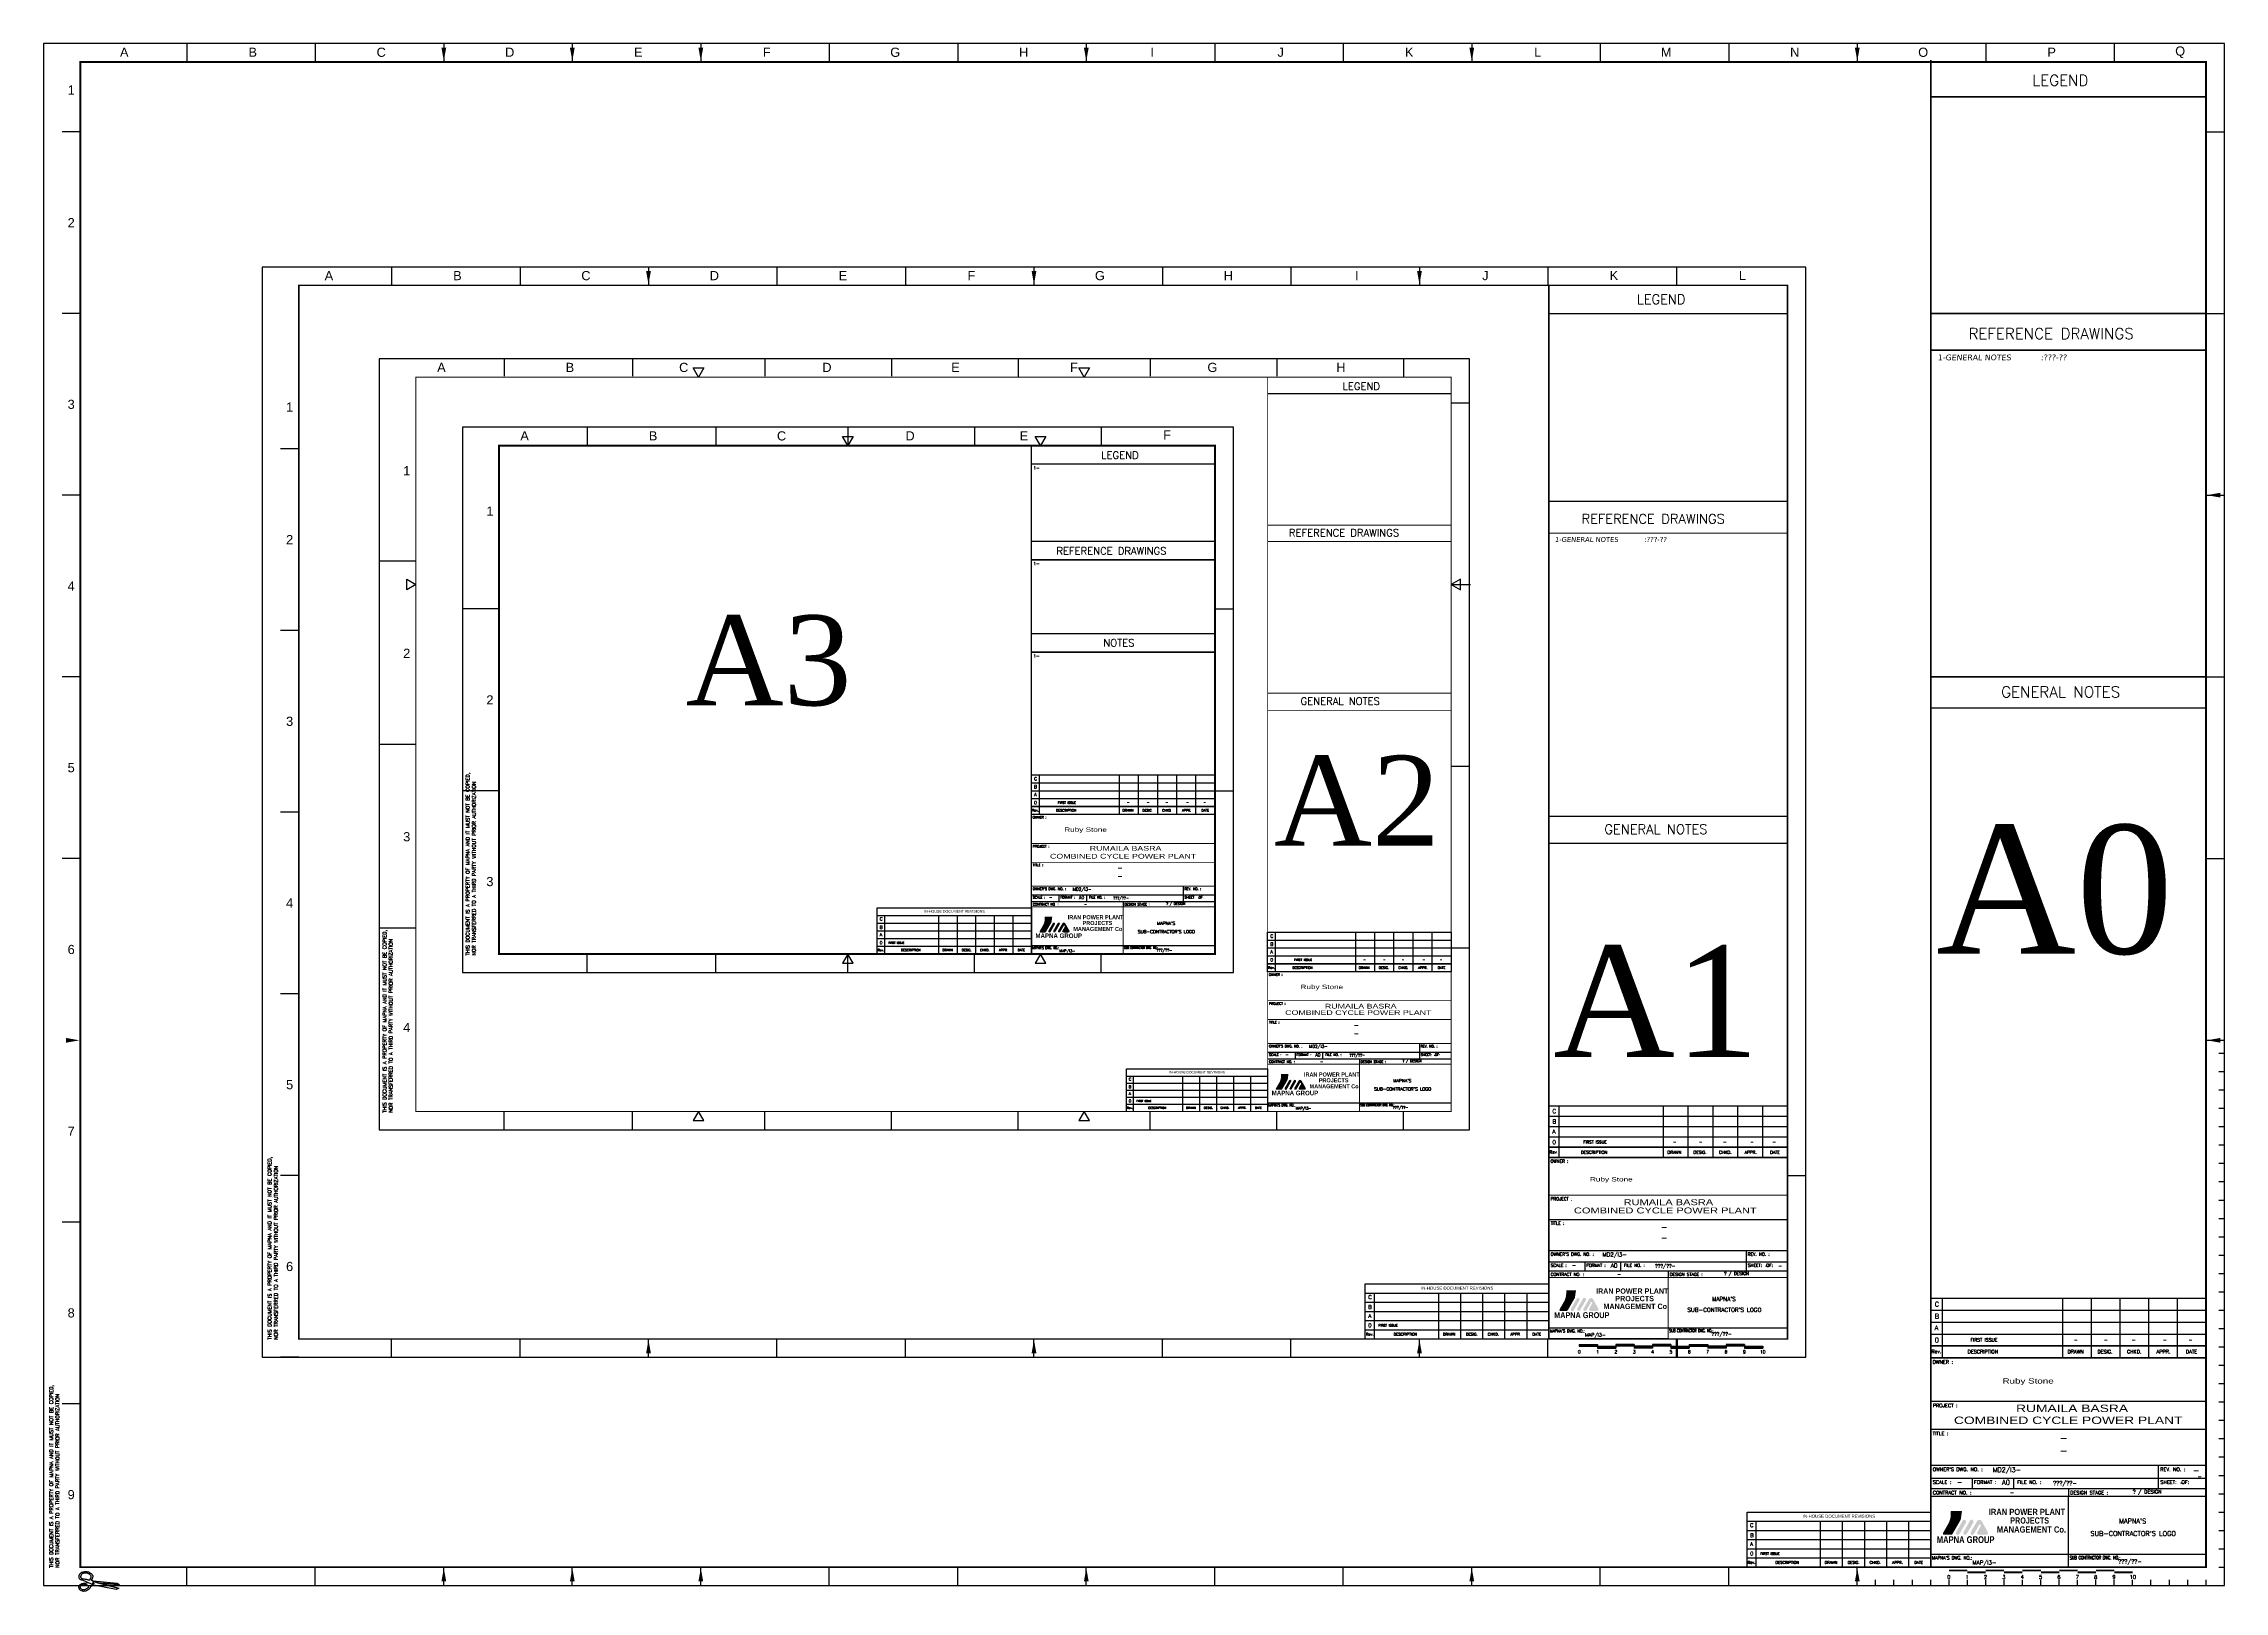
# Model space of a CAD drawing. Header units: millimetres. Extents: x 56 to 1774, y 131 to 974.
# Drawn here: x 56 to 1244, y 131 to 974 of the extents above; entities that cross this region are included whole.
import ezdxf
from ezdxf.enums import TextEntityAlignment as Align

# ---------------------------------------------------------------- set-up
doc = ezdxf.new("R2010")
doc.units = ezdxf.units.MM
for name, color, linetype in [('1', 1, 'Continuous'), ('16', 240, 'Continuous'), ('2', 2, 'Continuous'), ('3', 3, 'Continuous'), ('6', 6, 'Continuous'), ('9', 23, 'Continuous'), ('CADR', 2, 'Continuous'), ('CADRE', 7, 'Continuous'), ('TITLE', 7, 'Continuous'), ('XYZ', 1, 'Continuous')]:
    doc.layers.add(name, color=color, linetype=linetype)
doc.layers.add('T-T', color=2, linetype='Continuous', lineweight=20)
doc.styles.add('arm-02', font='arial.ttf')
doc.styles.add('MacDonald', font='', dxfattribs={"width": 0.8})
doc.styles.add('R', font='ROMANS')
doc.styles.add('ROMANC', font='romanc')
doc.styles.add('ROMANS', font='ROMANS.shx')
doc.styles.add('ROMANT', font='romant')
doc.styles.get("Standard").update_dxf_attribs({"font": 'arial.ttf'})
doc.styles.add('style1', font='sanss___.ttf', dxfattribs={"oblique": 5, "height": 3})
doc.styles.add('style3', font='arial.ttf')
doc.styles.add('T', font='ROMANT')
doc.styles.get('MacDonald').set_extended_font_data('Aharoni', bold=True)

# ---------------------------------------------------------------- blocks, each defined once
blk = doc.blocks.new('CADR-A0S')
at = {"layer": 'CADR', "color": 2}
for p, q in [((-110, 83), (-110, 82.05)), ((-103, 83), (-103, 82.05)), ((-96, 83), (-96, 82.05)), ((-89, 83), (-89, 82.05)), ((-82, 83), (-82, 82)), ((-75, 83), (-75, 82)), ((-68, 83), (-68, 82)), ((-61, 83), (-61, 82)), ((-54, 83), (-54, 82)), ((-47, 83), (-47, 82)), ((-40, 83), (-40, 82)), ((-33, 83), (-33, 82)), ((-26, 83), (-26, 82)), ((-19, 83), (-19, 82)), ((-12, 83), (-12, 82)), ((-5, 83), (-5, 82)), ((-115.8, 78.2), (-116.8, 78.2)), ((0, 78.2), (1, 78.2)), ((-115.8, 68.3), (-116.8, 68.3)), ((0, 68.3), (1, 68.3)), ((-115.8, 58.4), (-116.8, 58.4)), ((0, 58.4), (1, 58.4)), ((-115.8, 48.5), (-116.8, 48.5)), ((0, 48.5), (1, 48.5)), ((-115.8, 38.6), (-116.8, 38.6)), ((0, 38.6), (1, 38.6)), ((0, 28.7), (1, 28.7)), ((-115.8, 18.8), (-116.8, 18.8)), ((-115.8, 8.9), (-116.8, 8.9)), ((-33, -1), (-33, 0)), ((-26, -1), (-26, 0)), ((-19, -1), (-19, 0)), ((-114.85, -0.87), (-115.11, -0.77)), ((-113.72, -1.17), (-114.85, -0.87)), ((-113.68, -0.94), (-114.69, -0.88)), ((-110, -1), (-110, -0.05)), ((-103, -1), (-103, -0.05)), ((-96, -1), (-96, -0.05)), ((-89, -1), (-89, -0.05)), ((-82, -1), (-82, -0.05)), ((-75, -1), (-75, -0.05)), ((-68, -1), (-68, -0.05)), ((-61, -1), (-61, -0.05)), ((-54, -1), (-54, -0.05)), ((-47, -1), (-47, -0.05)), ((-40, -1), (-40, -0.05))]:
    blk.add_line(p, q, dxfattribs=at)
at = {"layer": 'CADR', "color": 1}
for p, q in [((0.7, 28.7), (1, 28.7)), ((0.7, 28), (1, 28)), ((0.7, 27), (1, 27)), ((0.7, 26), (1, 26)), ((0.7, 25), (1, 25)), ((0.7, 24), (1, 24)), ((0.7, 23), (1, 23)), ((0.7, 22), (1, 22)), ((0.7, 21), (1, 21)), ((0.7, 20), (1, 20)), ((0.7, 19), (1, 19)), ((0.7, 18), (1, 18)), ((0.7, 17), (1, 17)), ((0.7, 16), (1, 16)), ((0.7, 15), (1, 15)), ((0.7, 14), (1, 14)), ((0.7, 13), (1, 13)), ((0.7, 12), (1, 12)), ((0.7, 11), (1, 11)), ((0.7, 10), (1, 10)), ((0.7, 9), (1, 9)), ((0.7, 8), (1, 8)), ((0.7, 7), (1, 7)), ((0.7, 6), (1, 6)), ((0.7, 5), (1, 5)), ((0.7, 4), (1, 4)), ((0.7, 3), (1, 3)), ((0.7, 2), (1, 2)), ((0.7, 1), (1, 1)), ((0.7, 0), (1, 0)), ((0.7, 0), (1, 0)), ((-18, -1), (-18, -0.7)), ((-17, -1), (-17, -0.7)), ((-16, -1), (-16, -0.7)), ((-15, -1), (-15, -0.7)), ((-14, -1), (-14, -0.7)), ((-13, -1), (-13, -0.7)), ((-12, -1), (-12, -0.7)), ((-11, -1), (-11, -0.7)), ((-10, -1), (-10, -0.7)), ((-9, -1), (-9, -0.7)), ((-8, -1), (-8, -0.7)), ((-7, -1), (-7, -0.7)), ((-6, -1), (-6, -0.7)), ((-5, -1), (-5, -0.7)), ((-4, -1), (-4, -0.7)), ((-3, -1), (-3, -0.7)), ((-2, -1), (-2, -0.7)), ((-1, -1), (-1, -0.7)), ((0, -1), (0, -0.7)), ((1, -1), (1, -0.7))]:
    blk.add_line(p, q, dxfattribs=at)
at = {"layer": 'CADR', "color": 2}
for points in [[(0, -1), (1, -1), (1, 83), (-117.8, 83), (-117.8, -1), (0, -1)], [(-115.4, -1), (-115.76, -1)], [(-115.14, -0.75), (-115.11, -0.74), (-113.8, -0.87), (-113.68, -0.94), (-113.66, -0.97), (-114.59, -0.91)], [(-115.03, -1), (-115.13, -1)]]:
    blk.add_lwpolyline(points, dxfattribs=at)
at = {"layer": 'CADR', "color": 6, "const_width": 0.1}
blk.add_lwpolyline([(-115.8, 82), (0, 82), (0, 0), (-115.8, 0)], close=True, dxfattribs=at)
at = {"layer": 'CADR', "color": 2}
for points in [[(-115.09, -0.98), (-115.23, -1.05, -0.028323), (-115.26, -1.11, -0.044405), (-115.29, -1.15, -0.01082), (-115.34, -1.21, -0.025021), (-115.37, -1.23, -0.040261), (-115.41, -1.26, -0.024811), (-115.48, -1.29, -0.051639), (-115.54, -1.31, -0.043861), (-115.62, -1.32, -0.084893), (-115.69, -1.31, -0.072185), (-115.77, -1.27, -0.060314), (-115.82, -1.23, -0.053178), (-115.86, -1.18, -0.079226), (-115.88, -1.11, -0.090607), (-115.88, -1.06, -0.135166), (-115.85, -0.98, -0.117955), (-115.77, -0.92, -0.015196), (-115.72, -0.9, -0.060462), (-115.7, -0.89, -0.005739), (-115.66, -0.89, 0.005377), (-115.62, -0.88, 0.00357), (-115.61, -0.88, 0.000482), (-115.5, -0.87, 0.042373), (-115.39, -0.84)], [(-115.11, -0.77), (-115.21, -0.7), (-115.11, -0.77), (-113.7, -1.15), (-113.72, -1.17), (-113.85, -1.21), (-115.07, -0.99), (-115.65, -0.72, -0.028727), (-115.74, -0.71, -0.129651), (-115.81, -0.67, -0.104257), (-115.86, -0.59, -0.119665), (-115.87, -0.51, -0.097137), (-115.85, -0.41, -0.051767), (-115.8, -0.34, -0.087956), (-115.76, -0.3, -0.057218), (-115.7, -0.27, -0.041906), (-115.61, -0.25, -0.04274), (-115.49, -0.24, -0.054109), (-115.4, -0.25, -0.054284), (-115.32, -0.28, -0.044149), (-115.24, -0.33, -0.054191), (-115.17, -0.38, -0.069516), (-115.13, -0.44, -0.098231), (-115.12, -0.49, -0.055535), (-115.13, -0.57, -0.106497), (-115.15, -0.64, -0.087234), (-115.21, -0.7), (-115.21, -0.7)]]:
    blk.add_lwpolyline(points, format="xyb", dxfattribs=at)
for points in [[(-115.43, -1.16, -0.017801), (-115.48, -1.19, -0.026129), (-115.52, -1.21, -0.050318), (-115.57, -1.23, -0.04507), (-115.62, -1.24, -0.083678), (-115.68, -1.23, -0.075274), (-115.73, -1.2, -0.05723), (-115.77, -1.17, -0.06187), (-115.79, -1.14, -0.070514), (-115.8, -1.11, -0.076309), (-115.81, -1.07, -0.149653), (-115.78, -1.02, -0.119822), (-115.73, -0.98, -0.013354), (-115.7, -0.97, -0.058994), (-115.69, -0.97, -0.006162), (-115.67, -0.97, 0.002417), (-115.62, -0.96, 0.00549), (-115.57, -0.95, 0.004129), (-115.49, -0.94), (-115.49, -0.94, -0.075218), (-115.44, -0.97, -0.078077), (-115.4, -1, -0.074157), (-115.36, -1.07, -0.225345), (-115.36, -1.1, -0.077154), (-115.38, -1.12, -0.047491)], [(-115.21, -0.49, 0.014367), (-115.21, -0.48, 0.025297), (-115.21, -0.48, 0.058435), (-115.22, -0.46, 0.032024), (-115.24, -0.44, 0.029767), (-115.26, -0.42, 0.024227), (-115.29, -0.4, 0.024912), (-115.32, -0.37, 0.027124), (-115.36, -0.36, 0.022061), (-115.39, -0.34, 0.025145), (-115.42, -0.33, 0.029012), (-115.45, -0.33, 0.023204), (-115.49, -0.33, 0.025191), (-115.54, -0.33, 0.023986), (-115.6, -0.33, 0.018318), (-115.64, -0.34, 0.024263), (-115.67, -0.35, 0.025265), (-115.7, -0.36, 0.043359), (-115.71, -0.37, 0.029119), (-115.72, -0.38, 0.016334), (-115.73, -0.39, 0.053444), (-115.75, -0.41, 0.029949), (-115.77, -0.45, 0.044366), (-115.78, -0.49, 0.056614), (-115.79, -0.52, 0.051458), (-115.79, -0.54, 0.045838), (-115.78, -0.56, 0.065779), (-115.76, -0.59, 0.084428), (-115.75, -0.61, 0.032189), (-115.73, -0.62, 0.072474), (-115.72, -0.62, 0.006478), (-115.69, -0.63, 0.002973), (-115.64, -0.63, 0.003668), (-115.55, -0.65, -0.009409), (-115.51, -0.65, -0.009459), (-115.51, -0.66, -0.000429), (-115.44, -0.67, -0.023202), (-115.38, -0.69, 0.031733), (-115.33, -0.7, 0.257124), (-115.29, -0.69, 0.089537), (-115.22, -0.59, 0.007257), (-115.21, -0.57, 0.031616), (-115.21, -0.56, 0.049222), (-115.21, -0.52, 0.062413)]]:
    blk.add_lwpolyline(points, format="xyb", close=True, dxfattribs=at)
blk.add_circle((-115.09, -0.87), 0.0411, dxfattribs=at)
for points in [[(-96, 82.05), (-96.13, 82.78), (-95.87, 82.78)], [(-89, 82.05), (-89.13, 82.78), (-88.87, 82.78)], [(-82, 82.05), (-82.13, 82.78), (-81.87, 82.78)], [(-61, 82.05), (-61.13, 82.78), (-60.87, 82.78)], [(-40, 82.05), (-40.13, 82.78), (-39.87, 82.78)], [(-19, 82.05), (-19.13, 82.78), (-18.87, 82.78)], [(0.05, 58.4), (0.78, 58.53), (0.78, 58.27)], [(-115.85, 28.7), (-116.58, 28.83), (-116.58, 28.57)], [(0.05, 28.7), (0.78, 28.83), (0.78, 28.57)], [(-96, -0.05), (-96.13, -0.78), (-95.87, -0.78)], [(-89, -0.05), (-89.13, -0.78), (-88.87, -0.78)], [(-82, -0.05), (-82.13, -0.78), (-81.87, -0.78)], [(-61, -0.05), (-61.13, -0.78), (-60.87, -0.78)], [(-40, -0.05), (-40.13, -0.78), (-39.87, -0.78)], [(-19, -0.05), (-19.13, -0.78), (-18.87, -0.78)]]:
    blk.add_solid(points, dxfattribs=at)
at = {"layer": 'CADR', "color": 3}
for points in [[(-14, -0.13), (-13, -0.13), (-14, -0.23), (-13, -0.23)], [(-13, -0.23), (-12, -0.23), (-13, -0.33), (-12, -0.33)], [(-12, -0.13), (-11, -0.13), (-12, -0.23), (-11, -0.23)], [(-11, -0.23), (-10, -0.23), (-11, -0.33), (-10, -0.33)], [(-10, -0.13), (-9, -0.13), (-10, -0.23), (-9, -0.23)], [(-9, -0.23), (-8, -0.23), (-9, -0.33), (-8, -0.33)], [(-8, -0.13), (-7, -0.13), (-8, -0.23), (-7, -0.23)], [(-7, -0.23), (-6, -0.23), (-7, -0.33), (-6, -0.33)], [(-6, -0.13), (-5, -0.13), (-6, -0.23), (-5, -0.23)], [(-5, -0.23), (-4, -0.23), (-5, -0.33), (-4, -0.33)]]:
    blk.add_solid(points, dxfattribs=at)
at = {"layer": 'CADR', "color": 3, "style": 'arm-02'}
for s, p in [('A', (-113.41, 82.53)), ('B', (-106.41, 82.53)), ('C', (-99.41, 82.53)), ('D', (-92.41, 82.53)), ('E', (-85.41, 82.53)), ('F', (-78.41, 82.53)), ('G', (-71.41, 82.53)), ('H', (-64.41, 82.53)), ('I', (-57.41, 82.53)), ('J', (-50.41, 82.53)), ('K', (-43.41, 82.53)), ('L', (-36.41, 82.53)), ('M', (-29.41, 82.53)), ('N', (-22.41, 82.53)), ('O', (-15.41, 82.53)), ('P', (-8.41, 82.53)), ('Q', (-1.41, 82.53)), ('1', (-116.3, 80.47)), ('2', (-116.3, 73.25)), ('3', (-116.3, 63.35)), ('4', (-116.3, 53.45)), ('5', (-116.3, 43.55)), ('6', (-116.3, 33.65)), ('7', (-116.3, 23.75)), ('8', (-116.3, 13.85)), ('9', (-116.3, 3.95))]:
    blk.add_text(s, height=0.5, dxfattribs=at).set_placement(p, align=Align.MIDDLE)
at = {"layer": 'CADR', "color": 3, "style": 'ROMANS'}
for s, p in [('THIS DOCUMENT IS A PROPERTY OF MAPNA AND IT MUST NOT BE COPIED,', (-117.29, -0.04)), ('NOR TRANSFERRED TO A THIRD PARTY WITHOUT PRIOR AUTHORIZATION', (-116.95, -0.04))]:
    blk.add_text(s, height=0.2, rotation=90, dxfattribs=at).set_placement(p)
at = {"layer": 'CADR', "color": 2, "style": 'ROMANS'}
for s, p in [('0', (-14.1, -0.64)), ('1', (-13.1, -0.64)), ('2', (-12.1, -0.64)), ('3', (-11.1, -0.64)), ('4', (-10.1, -0.64)), ('5', (-9.1, -0.64)), ('6', (-8.1, -0.64)), ('7', (-7.1, -0.64)), ('8', (-6.1, -0.64)), ('9', (-5.1, -0.64)), ('10', (-4.16, -0.64))]:
    blk.add_text(s, height=0.2, dxfattribs=at).set_placement(p)
blk = doc.blocks.new('TIT-A0')
at = {"layer": 'T-T'}
blk.add_hatch(color=252, dxfattribs=at).paths.add_polyline_path([(-133.8, 25.6, 0.093556), (-133.6, 26.2), (-133, 30.2, 0.459001), (-133.3, 30.6), (-138.8, 30.6, 0.414214), (-139.1, 30.3), (-139.1, 28.7, -0.131652), (-140.5, 23.5), (-143.3, 18.6, 0.57735), (-142.7, 17.6), (-139, 17.6, 0.267949), (-138.1, 18.1)])
h = blk.add_hatch(color=1, dxfattribs=at)
h.paths.add_polyline_path([(-122.3, 25.1, 0.57735), (-124.7, 25.1), (-128.2, 19.1, 1), (-126.4, 18.1), (-123.6, 23, -1), (-122.7, 22.5), (-124.6, 19.1, 0.57735), (-123.7, 17.6), (-119.8, 17.6, 0.57735), (-118.9, 19.1)])
h.paths.add_polyline_path([(-126.8, 24.3, 1), (-128.6, 25.3), (-132.1, 19.1, 1), (-130.4, 18.1)])
h.paths.add_polyline_path([(-130.8, 24.3, 1), (-132.5, 25.3), (-136.1, 19.1, 1), (-134.3, 18.1)])
at = {"layer": 'CADRE', "color": 2}
for p, q in [((-143.5, 114), (-143.5, 146.5)), ((-78, 114), (-78, 146.5)), ((-62.4, 114), (-62.4, 146.5)), ((-46.8, 114), (-46.8, 146.5)), ((-31.2, 114), (-31.2, 146.5)), ((-15.6, 114), (-15.6, 146.5)), ((-150, 133.5), (0, 133.5)), ((-150, 127), (0, 127)), ((-150, 120.5), (0, 120.5)), ((-150, 48.5), (0, 48.5)), ((-127.3, 42.9), (-127.3, 48.5)), ((-104.8, 42.9), (-104.8, 48.5)), ((-26, 55.5), (-26, 48.5)), ((-26, 48.5), (-26, 42.9)), ((-150, 42.9), (0, 42.9)), ((-75, 42.9), (-75, 38.6)), ((-75, 6.8), (-150, 6.8)), ((0, 6.8), (-75, 6.8))]:
    blk.add_line(p, q, dxfattribs=at)
for points in [[(-150, 146.5), (0, 146.5), (0, 120.5), (-150, 120.5)], [(-150, 140), (0, 140), (0, 114), (-150, 114)]]:
    blk.add_lwpolyline(points, close=True, dxfattribs=at)
at = {"layer": 'CADRE', "color": 6, "const_width": 0.7}
for points in [[(-150, 114), (0, 114)], [(-150, 90.4), (0, 90.4)], [(-150, 75), (0, 75)], [(-150, 55.5), (0, 55.5)], [(-150, 38.6), (0, 38.6)], [(-75, 38.6), (-75, 0)]]:
    blk.add_lwpolyline(points, dxfattribs=at)
at = {"layer": 'TITLE', "ltscale": 0.5}
blk.add_line((0, 130.8), (0, 124.3), dxfattribs=at)
at = {"layer": 'CADRE', "color": 2, "style": 'ROMANS'}
for s, height, p in [('C', 2.6, (-147.8, 141.9)), ('A', 2.6, (-147.8, 129.1)), ('B', 2.6, (-147.8, 135.4)), ('0', 2.6, (-147.8, 122.4)), ('-', 1.95, (-72, 122.9)), ('-', 1.95, (-55.7, 122.9)), ('-', 1.95, (-40.5, 122.9)), ('-', 1.95, (-23.5, 122.9)), ('-', 1.95, (-9.5, 122.9)), ('Rev.', 1.95, (-149.6, 116.5)), ('OWNER :', 1.95, (-149, 110.8)), ('DESCRIPTION', 1.95, (-129.9, 116.4)), ('DRAWN', 1.95, (-75.5, 116.4)), ('DESIG.', 1.95, (-59.2, 116.4)), ('CHKD.', 1.95, (-43.1, 116.4)), ('APPR.', 1.95, (-27, 116.4)), ('DATE', 1.95, (-11, 116.4)), ('PROJECT :', 1.95, (-148.9, 87.1)), ('TITLE :', 1.95, (-148.9, 71.8)), ("OWNER'S DWG. NO. :", 1.95, (-148.9, 52.3)), ('REV. NO. :', 1.95, (-25, 52.3)), ('SCALE :', 1.95, (-148.9, 45.3)), ('CONTRACT NO. :', 1.95, (-148.9, 39.6)), ('FORMAT :', 1.95, (-126.4, 45.3)), ('FILE NO. :', 1.95, (-102.9, 45.3)), ('DESIGN STAGE :', 1.95, (-74, 39.6)), ('SHEET:  OF:', 1.95, (-24.9, 45.3))]:
    blk.add_text(s, height=height, dxfattribs=at).set_placement(p)
for s, height, p in [('A0', 2.6, (-109, 44.9)), ("MAPNA'S", 2.6, (-40, 23.8)), ("SUB-CONTRACTOR'S LOGO", 2.605, (-39.7, 17))]:
    blk.add_text(s, height=height, dxfattribs=at).set_placement(p, align=Align.CENTER)
for s, width, p in [("MAPNA'S DWG. NO.:", 0.7, (-149.3, 4.1)), ('SUB CONTRACTOR DWG. NO.:', 0.6, (-74.3, 4.2))]:
    blk.add_text(s, height=1.95, dxfattribs=dict(at, width=width)).set_placement(p)
at = {"layer": 'T-T', "style": 'MacDonald', "width": 0.8}
for s, height, p in [('IRAN POWER PLANT', 3.366, (-97.6, 30.1)), ('PROJECTS', 3.37, (-96.1, 25.4)), ('MANAGEMENT Co.', 3.366, (-95.1, 20.5))]:
    blk.add_text(s, height=height, rotation=0.0001, dxfattribs=at).set_placement(p, align=Align.MIDDLE)
blk.add_text('MAPNA GROUP', height=3.74, rotation=0.0001, dxfattribs=at).set_placement((-146.7, 13.1))
at = {"layer": 'TITLE', "color": 2, "style": 'R'}
blk.add_text('FIRST ISSUE', height=1.82, dxfattribs=at).set_placement((-121, 123.8), align=Align.MIDDLE)
blk = doc.blocks.new('REV-A2')
at = {"color": 2}
blk.add_line((0, 23.08), (0, 0), dxfattribs=at)
at = {"layer": 'CADRE', "color": 2}
for p, q in [((-76.92, 23.08), (0, 23.08)), ((-76.92, 0), (-76.92, 23.08)), ((-76.92, 19.23), (0, 19.23)), ((-73.08, 0), (-73.08, 19.23)), ((-46.15, 0), (-46.15, 19.23)), ((-36.9, 0), (-36.9, 19.23)), ((-27.66, 0), (-27.66, 19.23)), ((-18.41, 0), (-18.41, 19.23)), ((-9.16, 0), (-9.16, 19.23)), ((-76.92, 15.38), (0, 15.38)), ((-76.92, 11.54), (0, 11.54)), ((-76.92, 7.69), (0, 7.69)), ((-76.92, 3.85), (0, 3.85))]:
    blk.add_line(p, q, dxfattribs=at)
at = {"color": 2, "insert": (-38.44, 21.31), "char_height": 1.3018, "width": 53.6752, "attachment_point": 5}
blk.add_mtext('{\\fArial|b0|i0|c0|p34;IN-HOUSE DOCUMENT REVISIONS}', dxfattribs=at)
at = {"layer": 'CADRE', "color": 2, "style": 'ROMANS'}
for s, height, p in [('C', 1.54, (-75.65, 16.76)), ('A', 1.54, (-75.65, 8.92)), ('B', 1.54, (-75.65, 12.61)), ('Rev.', 1.154, (-76.69, 1.4)), ('0', 1.54, (-75.65, 4.93)), ('FIRST ISSUE', 1, (-71.38, 5.17)), ('DESCRIPTION', 1.1538, (-65.06, 1.4)), ('DRAWN', 1.154, (-44.43, 1.4)), ('DESIG.', 1.154, (-34.78, 1.4)), ('CHKD.', 1.154, (-25.63, 1.4)), ('APPR.', 1.154, (-16.17, 1.4)), ('DATE', 1.154, (-6.87, 1.4))]:
    blk.add_text(s, height=height, dxfattribs=at).set_placement(p)
blk = doc.blocks.new('CADR-A2')
at = {"layer": 'CADR', "color": 2}
for p, q in [((68, 420), (68, 410.5)), ((138, 420), (138, 410.5)), ((210, 420), (210, 410.5)), ((279, 420), (279, 410.5)), ((348, 420), (348, 410)), ((420, 420), (420, 410.5)), ((489, 420), (489, 410.5)), ((558, 420), (558, 410)), ((584, 396), (594, 396)), ((68, 0), (68, 9.5)), ((138, 0), (138, 9.5)), ((210, 0), (210, 9.5)), ((279, 0), (279, 9.5)), ((348, 0), (348, 10)), ((420, 0), (420, 9.5)), ((489, 0), (489, 9.5)), ((558, 0), (558, 10))]:
    blk.add_line(p, q, dxfattribs=at)
at = {"layer": 'CADRE', "color": 6}
blk.add_line((584, 400.9), (484, 400.9), dxfattribs=at)
at = {"layer": 'CADRE', "color": 2}
for points in [[(594, 420), (0, 420), (0, 0), (594, 0)], [(174, 410), (171.1, 415), (176.9, 415)], [(384, 410), (381.1, 415), (386.9, 415)], [(20, 297), (15, 294.1), (15, 299.9)], [(584, 297), (589, 294.1), (589, 299.9)], [(174, 10), (171.1, 5), (176.9, 5)], [(384, 10), (381.1, 5), (386.9, 5)]]:
    blk.add_lwpolyline(points, close=True, dxfattribs=at)
at = {"layer": 'CADRE', "color": 4, "const_width": 0.52}
blk.add_lwpolyline([(584, 410), (20, 410), (20, 10), (584, 10)], close=True, dxfattribs=at)
at = {"layer": 'CADRE', "color": 6, "const_width": 0.52}
blk.add_lwpolyline([(584, 10), (20, 10), (20, 410), (584, 410)], close=True, dxfattribs=at)
for points in [[(484, 10), (484, 410)], [(584, 329.4), (484, 329.4)], [(584, 320.4), (484, 320.4)], [(584, 237.8), (484, 237.8)], [(584, 228.3), (484, 228.3)]]:
    blk.add_lwpolyline(points, dxfattribs=at)
at = {"layer": 'CADR', "color": 3, "style": 'arm-02'}
for s, p in [('A', (33.9, 415.3)), ('B', (103.9, 415.3)), ('C', (165.9, 415.3)), ('D', (243.9, 415.3)), ('E', (313.9, 415.3)), ('F', (378.5, 415.3)), ('G', (453.9, 415.3)), ('H', (523.9, 415.3)), ('1', (15, 359)), ('2', (15, 259.6)), ('3', (15, 159.6)), ('4', (15, 55.7))]:
    blk.add_text(s, height=5, dxfattribs=at).set_placement(p, align=Align.MIDDLE)
at = {"layer": 'CADR', "color": 3, "style": 'ROMANC'}
for s, p in [('THIS DOCUMENT IS A PROPERTY OF MAPNA AND IT MUST NOT BE COPIED,', (3.9, 9.2)), ('NOR TRANSFERRED TO A THIRD PARTY WITHOUT PRIOR AUTHORIZATION', (7.3, 9.2))]:
    blk.add_text(s, height=2, rotation=90, dxfattribs=at).set_placement(p)
at = {"layer": 'CADRE', "color": 3, "style": 'T'}
for s, p in [('LEGEND', (524.8, 403)), ('REFERENCE DRAWINGS', (495.6, 323.2)), (' GENERAL NOTES', (499.2, 231.5))]:
    blk.add_text(s, height=4, dxfattribs=at).set_placement(p)
blk = doc.blocks.new('A$C71AD02EF')
at = {"layer": '16'}
for p, q in [((-12.35, 0.65), (-11.35, 0.65)), ((-11.35, 0.55), (-10.35, 0.55)), ((-10.35, 0.65), (-9.35, 0.65)), ((-9.35, 0.55), (-8.35, 0.55)), ((-8.35, 0.65), (-7.35, 0.65)), ((-7.35, 0.55), (-6.35, 0.55)), ((-6.35, 0.65), (-5.35, 0.65)), ((-5.35, 0.55), (-4.35, 0.55)), ((-4.35, 0.65), (-3.35, 0.65)), ((-3.35, 0.55), (-2.35, 0.55))]:
    blk.add_line(p, q, dxfattribs=at)
at = {"layer": '9'}
for p, q in [((-12.35, 0.7), (-11.35, 0.7)), ((-12.35, 0.7), (-12.35, 0.6)), ((-12.35, 0.6), (-11.35, 0.6)), ((-11.35, 0.7), (-11.35, 0.5)), ((-11.35, 0.6), (-10.35, 0.6)), ((-11.35, 0.5), (-10.35, 0.5)), ((-9.35, 0.7), (-10.35, 0.7)), ((-10.35, 0.7), (-10.35, 0.5)), ((-9.35, 0.6), (-10.35, 0.6)), ((-9.35, 0.7), (-9.35, 0.5)), ((-8.35, 0.6), (-9.35, 0.6)), ((-8.35, 0.5), (-9.35, 0.5)), ((-7.35, 0.7), (-8.35, 0.7)), ((-8.35, 0.7), (-8.35, 0.5)), ((-7.35, 0.6), (-8.35, 0.6)), ((-7.35, 0.7), (-7.35, 0.5)), ((-7.35, 0.6), (-6.35, 0.6)), ((-7.35, 0.5), (-6.35, 0.5)), ((-6.35, 0.7), (-5.35, 0.7)), ((-6.35, 0.7), (-6.35, 0.5)), ((-6.35, 0.6), (-5.35, 0.6)), ((-5.35, 0.7), (-5.35, 0.5)), ((-4.35, 0.6), (-5.35, 0.6)), ((-4.35, 0.5), (-5.35, 0.5)), ((-3.35, 0.7), (-4.35, 0.7)), ((-4.35, 0.7), (-4.35, 0.5)), ((-3.35, 0.6), (-4.35, 0.6)), ((-3.35, 0.7), (-3.35, 0.5)), ((-3.35, 0.6), (-2.35, 0.6)), ((-3.35, 0.5), (-2.35, 0.5)), ((-2.35, 0.6), (-2.35, 0.5))]:
    blk.add_line(p, q, dxfattribs=at)
at = {"layer": '2', "style": 'R'}
for s, p in [('0', (-12.35, 0.3)), ('1', (-11.35, 0.3)), ('2', (-10.35, 0.3)), ('3', (-9.35, 0.3)), ('4', (-8.35, 0.3)), ('5', (-7.35, 0.3)), ('6', (-6.35, 0.3)), ('7', (-5.35, 0.3)), ('8', (-4.35, 0.3)), ('9', (-3.35, 0.3)), ('10', (-2.35, 0.3))]:
    blk.add_text(s, height=0.175, dxfattribs=at).set_placement(p, align=Align.MIDDLE)
blk = doc.blocks.new('A1')
at = {"layer": '2'}
blk.add_lwpolyline([(841, 594), (0, 594), (0, 0), (841, 0)], close=True, dxfattribs=at)
at = {"layer": 'CADR', "color": 2}
for p, q in [((70.5, 594), (70.5, 584.5)), ((140.5, 594), (140.5, 584.5)), ((210.5, 594), (210.5, 584.5)), ((280.5, 594), (280.5, 584.5)), ((350.5, 594), (350.5, 584)), ((420.5, 594), (420.5, 584)), ((490.5, 594), (490.5, 584)), ((560.5, 594), (560.5, 584)), ((630.5, 594), (630.5, 584)), ((20, 495), (10, 495)), ((20, 396), (10, 396)), ((20, 297), (10, 297)), ((20, 198), (10, 198)), ((20, 99), (10, 99)), ((20, 0), (10, 0)), ((70.5, 0), (70.5, 9.5)), ((140.5, 0), (140.5, 9.5)), ((210.5, 0), (210.5, 9.5)), ((280.5, 0), (280.5, 9.5)), ((350.5, 0), (350.5, 10)), ((420.5, 0), (420.5, 10)), ((490.5, 0), (490.5, 10)), ((560.5, 0), (560.5, 10)), ((630.5, 0), (630.5, 10)), ((700.5, 0), (700.5, 10)), ((770.5, 0), (770.5, 10)), ((771, 0), (771, 10))]:
    blk.add_line(p, q, dxfattribs=at)
at = {"layer": 'CADR', "color": 6, "const_width": 0.8}
blk.add_lwpolyline([(831, 584), (20, 584), (20, 10), (831, 10)], close=True, dxfattribs=at)
at = {"layer": 'CADR', "color": 2}
for points in [[(210.5, 584.5), (209.2, 591.8), (211.8, 591.8)], [(420.5, 584.5), (419.2, 591.8), (421.8, 591.8)], [(630.5, 584.5), (629.2, 591.8), (631.8, 591.8)], [(210.5, 9.5), (209.2, 2.2), (211.8, 2.2)], [(420.5, 9.5), (419.2, 2.2), (421.8, 2.2)], [(630.5, 9.5), (629.2, 2.2), (631.8, 2.2)]]:
    blk.add_solid(points, dxfattribs=at)
at = {"layer": 'CADRE', "color": 2}
blk.add_line((766, 10), (701, 10), dxfattribs=at)
at = {"layer": '1', "xscale": 10, "yscale": 10, "zscale": 10}
blk.add_blockref('A$C71AD02EF', (841, 0), dxfattribs=at)
at = {"layer": 'CADR', "color": 3, "style": 'arm-02'}
for s, p in [('A', (36.4, 589.3)), ('B', (106.4, 589.3)), ('C', (176.4, 589.3)), ('D', (246.4, 589.3)), ('E', (316.4, 589.3)), ('F', (386.4, 589.3)), ('G', (456.4, 589.3)), ('H', (526.4, 589.3)), ('I', (596.4, 589.3)), ('J', (666.4, 589.3)), ('1', (15, 517.7)), ('2', (15, 445.5)), ('3', (15, 346.5)), ('4', (15, 247.5)), ('5', (15, 148.5)), ('6', (15, 49.5))]:
    blk.add_text(s, height=5, dxfattribs=at).set_placement(p, align=Align.MIDDLE)
at = {"layer": 'CADR', "color": 3, "style": 'ROMANS'}
for s, p in [('THIS DOCUMENT IS A PROPERTY OF MAPNA AND IT MUST NOT BE COPIED,', (5.1, 9.6)), ('NOR TRANSFERRED TO A THIRD PARTY WITHOUT PRIOR AUTHORIZATION', (8.5, 9.6))]:
    blk.add_text(s, height=2, rotation=90, dxfattribs=at).set_placement(p)

msp = doc.modelspace()

# ---------------------------------------------------------------- linework, layer by layer
for p, q in [((239.1, 692.2), (259.1, 692.2)), ((239.1, 592.2), (259.1, 592.2)), ((239.1, 492.2), (259.1, 492.2))]:
    msp.add_line(p, q)
at = {"layer": 'CADR', "color": 2}
for p, q in [((875.8, 852.2), (875.8, 842.2)), ((945.8, 852.2), (945.8, 842.2)), ((304.4, 764.9), (284.4, 764.9)), ((352.4, 764.9), (352.4, 755.4)), ((422.4, 764.9), (422.4, 755.4)), ((494.4, 764.9), (494.4, 755.4)), ((563.4, 764.9), (563.4, 755.4)), ((632.4, 764.9), (632.4, 755.4)), ((823.1, 679.2), (833.6, 679.2)), ((304.4, 665.9), (284.4, 665.9)), ((694.4, 665.9), (704.4, 665.9)), ((823.1, 580.2), (833.1, 580.2)), ((304.4, 566.9), (284.4, 566.9)), ((694.4, 566.9), (704.4, 566.9)), ((352.4, 467.9), (352.4, 477.4)), ((422.4, 467.9), (422.4, 477.4)), ((494.4, 467.9), (494.4, 477.4)), ((563.4, 467.9), (563.4, 477.4)), ((632.4, 467.9), (632.4, 477.4)), ((823.1, 481.2), (833.1, 481.2)), ((1006.3, 357.2), (1016.3, 357.2))]:
    msp.add_line(p, q, dxfattribs=at)
at = {"layer": 'CADR', "color": 6}
for points, const_width in [([(1084.3, 143.9), (1084.3, 964.9)], 0.9), ([(1234.3, 944.9), (1084.3, 944.9)], 0.9), ([(876.3, 268.2), (876.3, 842.2)], 0.8), ([(1006.3, 826.8), (876.3, 826.8)], 0.78), ([(1234.3, 826.9), (1084.3, 826.9)], 0.8), ([(1234.3, 806.9), (1084.3, 806.9)], 0.8), ([(594.4, 477.9), (594.4, 754.9)], 0.8), ([(694.4, 744.9), (594.4, 744.9)], 0.8), ([(1006.3, 724.6), (876.3, 724.6)], 0.693), ([(694.4, 702.7), (594.4, 702.7)], 0.8), ([(1006.3, 707.2), (876.3, 707.2)], 0.693), ([(694.4, 692.7), (594.4, 692.7)], 0.8), ([(594.4, 652.4), (694.4, 652.4)], 0.8), ([(594.4, 642.4), (694.4, 642.4)], 0.8), ([(1234.3, 628.9), (1084.3, 628.9)], 0.8), ([(1234.3, 611.9), (1084.3, 611.9)], 0.8), ([(1006.3, 553), (876.3, 553)], 0.693), ([(1006.3, 538.2), (876.3, 538.2)], 0.693)]:
    msp.add_lwpolyline(points, dxfattribs=dict(at, const_width=const_width))
at = {"layer": 'CADRE', "color": 2}
for p, q in [((594.4, 491.4), (594.4, 477.9)), ((1084.3, 164.1), (1084.3, 143.9))]:
    msp.add_line(p, q, dxfattribs=at)
for points in [[(704.4, 764.9), (284.4, 764.9), (284.4, 467.9), (704.4, 467.9)], [(494.4, 754.9), (491.5, 759.9), (497.3, 759.9)], [(599.4, 754.9), (596.5, 759.9), (602.3, 759.9)], [(494.4, 477.9), (491.5, 472.9), (497.3, 472.9)], [(599.4, 477.9), (596.5, 472.9), (602.3, 472.9)]]:
    msp.add_lwpolyline(points, close=True, dxfattribs=at)
at = {"layer": 'CADRE', "color": 6, "const_width": 1}
for points in [[(694.4, 477.9), (304.4, 477.9), (304.4, 754.9), (694.4, 754.9)], [(694.4, 754.9), (304.4, 754.9), (304.4, 477.9), (694.4, 477.9)]]:
    msp.add_lwpolyline(points, close=True, dxfattribs=at)

# ---------------------------------------------------------------- block references
for p, xscale, yscale, zscale in [((594.4, 477.9), 1.092000000007829, 1.092000000007829, 1.092000000007829), ((876.3, 268.2), 1.300000000039688, 1.300000000039688, 1.300000000039688), ((1084.3, 143.9), 1.300000000052086, 1.300000000052086, 1.300000000052086)]:
    msp.add_blockref('REV-A2', p, dxfattribs=dict(xscale=xscale, yscale=yscale, zscale=zscale))
msp.add_blockref('REV-A2', (723.1, 392.2))
at = {"layer": 'CADRE', "color": 4}
msp.add_blockref('CADR-A2', (239.1, 382.2), dxfattribs=at)
at = {"layer": 'TITLE'}
for name, p in [('A1', (175.3, 258.2)), ('TIT-A0', (1234.3, 143.9))]:
    msp.add_blockref(name, p, dxfattribs=at)
for p, xscale, yscale, zscale in [((694.4, 477.9), 0.6666666666855519, 0.6666666666855519, 0.6666666666855519), ((823.1, 392.2), 0.6666666666855519, 0.6666666666855519, 0.6666666666855519), ((1006.3, 268.2), 0.8666666667002759, 0.8666666667002759, 0.8666666667002759)]:
    msp.add_blockref('TIT-A0', p, dxfattribs=dict(at, xscale=xscale, yscale=yscale, zscale=zscale))
at = {"layer": 'XYZ', "xscale": 10, "yscale": 10, "zscale": 10}
msp.add_blockref('CADR-A0S', (1234.3, 143.9), dxfattribs=at)

# ---------------------------------------------------------------- texts
at = {"color": 4, "attachment_point": 5}
for s, insert, char_height, width in [('{\\fTimes New Roman|b0|i0|c0|p18;\\C256;A3}', (451.2, 637.6), 49, 172.074), ('{\\fTimes New Roman|b0|i0|c0|p18;\\C256;A2}', (771.7, 561.5), 49, 172.074), ('{\\fTimes New Roman|b0|i0|c0|p18;\\C256;A0}', (1151.8, 512.6), 70, 245.82), ('{\\fTimes New Roman|b0|i0|c0|p18;\\C256;A1}', (934.8, 452.2), 60.667, 213.044)]:
    msp.add_mtext(s, dxfattribs=dict(at, insert=insert, char_height=char_height, width=width))
at = {"layer": '1', "color": 4, "style": 'T'}
for height, p in [(6, (1155.1, 617.7)), (5.2, (934.6, 543.3))]:
    msp.add_text('GENERAL NOTES', height=height, dxfattribs=at).set_placement(p, align=Align.CENTER)
at = {"layer": '3', "attachment_point": 1, "style": 'style1'}
for insert, char_height, width in [((1088.1, 804.5), 3, 144.139), ((879.5, 705.1), 2.6, 124.92)]:
    msp.add_mtext('{\\fVerdana|b0|i0|c0|p34;\\H1.029x;\\C4;1-GENERAL NOTES            :???-??}', dxfattribs=dict(at, insert=insert, char_height=char_height, width=width))
at = {"layer": '6', "color": 4, "style": 'T'}
for s, height, p in [('LEGEND', 6, (1139.6, 950.9)), ('LEGEND', 5.2, (924.2, 832)), ('REFERENCE DRAWINGS', 6, (1104.9, 812.9)), ('REFERENCE DRAWINGS', 5.2, (894.1, 712.4))]:
    msp.add_text(s, height=height, dxfattribs=at).set_placement(p)
at = {"layer": 'CADR', "color": 3, "style": 'arm-02'}
for s, p in [('K', (911.7, 847.6)), ('L', (981.7, 847.6)), ('A', (318.3, 760.2)), ('B', (388.3, 760.2)), ('C', (458.3, 760.2)), ('D', (528.3, 760.2)), ('E', (590.3, 760.2)), ('F', (668.3, 760.7)), ('1', (299.4, 719.2)), ('2', (299.4, 616.4)), ('3', (299.4, 517.4))]:
    msp.add_text(s, height=5, dxfattribs=at).set_placement(p, align=Align.MIDDLE)
at = {"layer": 'CADR', "color": 3, "style": 'ROMANC'}
for s, p in [('THIS DOCUMENT IS A PROPERTY OF MAPNA AND IT MUST NOT BE COPIED,', (288.3, 477.1)), ('NOR TRANSFERRED TO A THIRD PARTY WITHOUT PRIOR AUTHORIZATION', (291.7, 477.1))]:
    msp.add_text(s, height=2, rotation=90, dxfattribs=at).set_placement(p)
at = {"layer": 'CADRE', "color": 4, "style": 'T'}
for s, p in [('LEGEND', (632.4, 747.7)), ('REFERENCE DRAWINGS', (608, 695.5)), ('NOTES', (633.6, 645.4))]:
    msp.add_text(s, height=4, dxfattribs=at).set_placement(p)
at = {"layer": 'CADRE', "color": 2, "style": 'R'}
for p in [(595.4, 741.9), (595.4, 689.7), (595.4, 639.4)]:
    msp.add_text('1-', height=1.75, dxfattribs=at).set_placement(p)
at = {"layer": 'CADRE', "color": 2, "style": 'ROMANS'}
for height, p in [(1.73, (604.9, 507.9)), (1.73, (733.6, 422.2)), (2.25, (890, 307.2)), (2.6, (1100.1, 188.8))]:
    msp.add_text('-', height=height, dxfattribs=at).set_placement(p, align=Align.CENTER)
at = {"layer": 'T-T', "color": 3, "style": 'style3', "width": 1.332063}
for height, p in [(2.39, (612.3, 544.5)), (2.39, (741, 458.8)), (2.39, (898.7, 354)), (2.87, (1123.4, 243.9))]:
    msp.add_text('Ruby Stone', height=height, rotation=0.0001, dxfattribs=at).set_placement(p)
for s, height, p in [('RUMAILA BASRA', 2.586, (645.7, 535.5)), ('COMBINED CYCLE POWER PLANT  ', 2.586, (645.7, 531.2)), ('COMBINED CYCLE POWER PLANT  ', 2.586, (773.8, 446)), ('RUMAILA BASRA', 2.586, (773.8, 449.5)), ('COMBINED CYCLE POWER PLANT  ', 3.232, (941.4, 338.2)), ('RUMAILA BASRA', 3.232, (941.4, 342.7)), ('COMBINED CYCLE POWER PLANT  ', 4.041, (1161.3, 223.9)), ('RUMAILA BASRA', 4.041, (1161.3, 230.4))]:
    msp.add_text(s, height=height, rotation=0.0001, dxfattribs=at).set_placement(p, align=Align.MIDDLE_CENTER)
at = {"layer": 'TITLE', "color": 3, "style": 'ROMANT'}
for height, p in [(2.67, (642.7, 524.8)), (2.67, (642.7, 520.3)), (2.67, (771.4, 439.1)), (2.67, (771.4, 434.6)), (3.47, (939.1, 329.1)), (3.47, (939.1, 323.3)), (4, (1156.8, 214.2)), (4, (1156.8, 207.4))]:
    msp.add_text('-', height=height, dxfattribs=at).set_placement(p, align=Align.MIDDLE_CENTER)
at = {"layer": 'TITLE', "color": 3}
for s, height, style, p in [('MD2/I3-', 1.69, 'ROMANT', (616.9, 512.4)), ('-', 1.5, 'R', (623, 504.3)), ('???/??-', 1.45, 'ROMANT', (638.9, 507.7)), ('? / DESIGN', 1.33, 'R', (667.8, 504.7)), ('MAP/I3-', 1.45, 'ROMANT', (609.6, 478.9)), ('???/??-', 1.45, 'ROMANT', (662.5, 479.3)), ('MD2/I3-', 1.69, 'ROMANT', (745.6, 426.8)), ('-', 1.5, 'R', (751.7, 418.6)), ('???/??-', 1.45, 'ROMANT', (767.6, 422.1)), ('? / DESIGN', 1.33, 'R', (796.5, 419)), ('MAP/I3-', 1.45, 'ROMANT', (738.3, 393.2)), ('???/??-', 1.45, 'ROMANT', (791.2, 393.6)), ('MD2/I3-', 2.19, 'ROMANT', (905.5, 313.1)), ('???/??-', 1.89, 'ROMANT', (934.1, 307)), ('-', 1.95, 'R', (913.5, 302.5)), ('? / DESIGN', 1.73, 'R', (971.7, 303)), ('MAP/I3-', 1.89, 'ROMANT', (896, 269.5)), ('???/??-', 1.89, 'ROMANT', (964.8, 270)), ('MD2/I3-', 2.53, 'ROMANT', (1118.1, 195.7)), ('???/??-', 2.18, 'ROMANT', (1151, 188.6)), ('-', 2.25, 'R', (1127.3, 183.4)), ('? / DESIGN', 2, 'R', (1194.4, 184)), ('MAP/I3-', 2.18, 'ROMANT', (1107.1, 145.3)), ('???/??-', 2.18, 'ROMANT', (1186.4, 145.9))]:
    msp.add_text(s, height=height, dxfattribs=dict(at, style=style)).set_placement(p)
at = {"layer": 'TITLE', "color": 2, "style": 'ROMANS'}
for height, p in [(1.33, (685.7, 508.5)), (1.33, (814.4, 422.8)), (1.73, (994.9, 308)), (1.73, (1002.3, 308)), (2, (1230.8, 193.3)), (2, (1221.2, 189.8))]:
    msp.add_text('-', height=height, dxfattribs=at).set_placement(p, align=Align.MIDDLE)
at = {"layer": 'TITLE', "color": 3, "style": 'ROMANS'}
msp.add_text('-', height=3.3, dxfattribs=at).set_placement((1228.9, 196.6), align=Align.MIDDLE)

doc.saveas('drawing.dxf')
